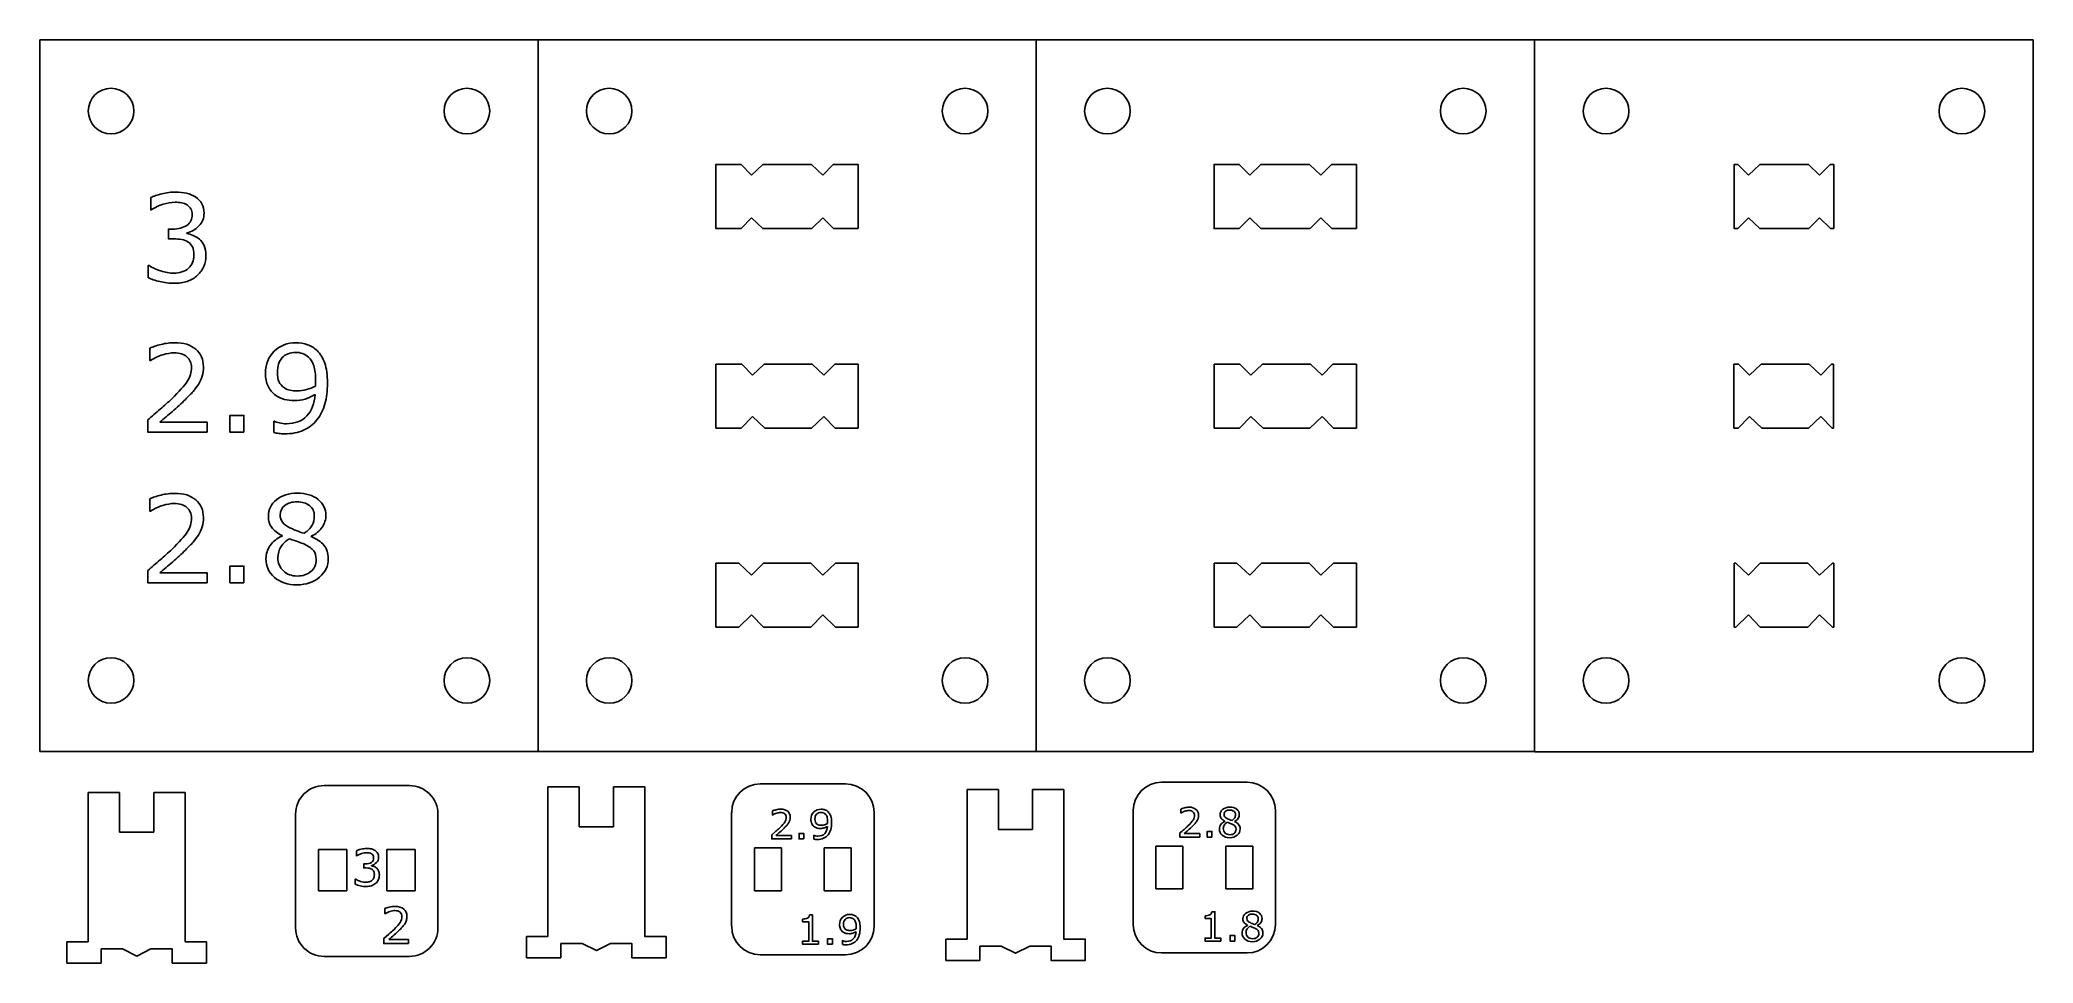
# Model space of a CAD drawing. Header units: millimetres. Extents: x 31 to 171, y 179 to 244.
import ezdxf

# ---------------------------------------------------------------- set-up
doc = ezdxf.new("R2010")
doc.units = ezdxf.units.MM
doc.layers.add('Шар_1', color=7, linetype='CONTINUOUS')

msp = doc.modelspace()

# ---------------------------------------------------------------- linework, layer by layer
at = {"layer": 'Шар_1', "color": 7}
msp.add_lwpolyline([(30.823958, 193.9479), (65.82394, 193.9479), (65.82394, 243.948855), (30.823958, 243.948855)], close=True, dxfattribs=at)
for points in [[(65.814794, 193.94555), (100.81478, 193.94555), (100.81478, 243.946508), (65.814794, 243.946508)], [(100.81083, 193.94549), (135.81082, 193.94549), (135.81082, 243.946446), (100.81083, 243.946446)], [(135.84179, 193.94421), (170.84177, 193.94421), (170.84177, 243.945185), (135.84179, 243.945185)], [(34.226503, 191.08813), (36.426502, 191.08813)], [(34.226503, 180.589476), (34.226503, 191.08813)], [(36.426502, 191.08813), (36.426502, 188.288842)], [(36.626501, 180.089415), (37.6265, 179.589353), (38.626499, 180.089415), (40.126497, 180.089415), (40.126497, 179.089291), (42.526498, 179.089291), (42.526498, 180.589476), (41.026497, 180.589476), (41.026497, 191.08813)], [(38.826498, 191.08813), (41.026497, 191.08813)], [(38.826498, 191.08813), (38.826498, 188.288842)], [(56.788301, 191.56119), (50.78808, 191.56119)], [(66.515603, 191.46613), (68.715602, 191.46613)], [(66.515603, 180.967476), (66.515603, 191.46613)], [(68.715602, 191.46613), (68.715602, 188.666842)], [(68.915601, 180.467415), (69.9156, 179.967353), (70.915599, 180.467415), (72.415597, 180.467415), (72.415597, 179.467291), (74.815598, 179.467291), (74.815598, 180.967476), (73.315597, 180.967476), (73.315597, 191.46613)], [(71.115598, 191.46613), (73.315597, 191.46613)], [(71.115598, 191.46613), (71.115598, 188.666842)], [(87.419642, 191.68025), (81.419686, 191.68025)], [(95.952903, 191.28313), (98.152902, 191.28313)], [(95.952903, 180.784476), (95.952903, 191.28313)], [(98.152902, 191.28313), (98.152902, 188.483842)], [(98.352901, 180.284415), (99.3529, 179.784353), (100.352899, 180.284415), (101.852897, 180.284415), (101.852897, 179.284291), (104.252898, 179.284291), (104.252898, 180.784476), (102.752897, 180.784476), (102.752897, 191.28313)], [(100.552898, 191.28313), (102.752897, 191.28313)], [(100.552898, 191.28313), (100.552898, 188.483842)], [(115.62184, 191.8046), (109.62188, 191.8046)], [(48.788094, 189.56094), (48.788094, 181.56258)], [(58.788286, 181.56258), (58.788286, 189.56094)], [(79.4197, 189.68), (79.4197, 181.679)], [(89.419627, 181.679), (89.419627, 189.68)], [(107.6219, 189.80435), (107.6219, 181.80335)], [(117.62182, 181.80335), (117.62182, 189.80435)], [(36.426502, 188.288842), (38.826498, 188.288842)], [(68.715602, 188.666842), (71.115598, 188.666842)], [(98.152902, 188.483842), (100.552898, 188.483842)], [(65.015602, 180.967476), (66.515603, 180.967476)], [(65.015602, 179.467291), (65.015602, 180.967476)], [(94.452902, 180.784476), (95.952903, 180.784476)], [(94.452902, 179.284291), (94.452902, 180.784476)], [(32.726502, 180.589476), (34.226503, 180.589476)], [(32.726502, 179.089291), (32.726502, 180.589476)], [(35.126503, 180.089415), (35.126503, 179.089291)], [(36.626501, 180.089415), (35.126503, 180.089415)], [(50.78808, 179.56233), (56.788301, 179.56233)], [(67.415603, 179.467291), (65.015602, 179.467291)], [(67.415603, 180.467415), (67.415603, 179.467291)], [(68.915601, 180.467415), (67.415603, 180.467415)], [(81.419686, 179.67875), (87.419642, 179.67875)], [(96.852903, 179.284291), (94.452902, 179.284291)], [(96.852903, 180.284415), (96.852903, 179.284291)], [(98.352901, 180.284415), (96.852903, 180.284415)], [(109.62188, 179.8031), (115.62184, 179.8031)], [(35.126503, 179.089291), (32.726502, 179.089291)]]:
    msp.add_lwpolyline(points, dxfattribs=at)
at = {"layer": 'Шар_1', "color": 1}
for points in [[(37.423949, 238.948468)], [(62.423949, 238.948468)], [(72.414784, 238.946121)], [(97.414784, 238.946121)], [(107.41082, 238.946059)], [(132.41082, 238.946059)], [(142.44178, 238.944798)], [(167.44178, 238.944798)], [(37.423949, 198.94847)], [(62.423949, 198.94847)], [(72.414784, 198.946123)], [(97.414784, 198.946123)], [(107.41082, 198.946061)], [(132.41082, 198.946061)], [(142.44178, 198.944798)], [(167.44178, 198.944798)]]:
    msp.add_lwpolyline(points, close=True, dxfattribs=at)
for points in [[(80.814784, 234.445321), (80.077764, 235.196738), (78.314794, 235.196738), (78.314794, 230.696175), (80.077764, 230.696175)], [(80.814784, 234.445321), (81.605114, 235.196738)], [(81.605114, 235.196738), (85.024454, 235.196738)], [(85.814784, 234.445321), (85.024454, 235.196738)], [(85.814784, 234.445321), (86.551804, 235.196738)], [(86.552414, 235.196738), (88.314774, 235.196738)], [(88.314774, 235.196738), (88.314774, 230.696175)], [(115.81082, 234.445259), (115.0738, 235.196676), (113.31083, 235.196676), (113.31083, 230.696113), (115.0738, 230.696113)], [(115.81082, 234.445259), (116.60115, 235.196676)], [(116.60115, 235.196676), (120.02049, 235.196676)], [(120.81082, 234.445259), (120.02049, 235.196676)], [(120.81082, 234.445259), (121.54784, 235.196676)], [(121.54845, 235.196676), (123.31081, 235.196676)], [(123.31081, 235.196676), (123.31081, 230.696113)], [(150.84177, 234.443998), (150.10475, 235.195415), (149.84178, 235.195415), (149.84178, 230.694852), (150.10475, 230.694852)], [(150.84177, 234.443998), (151.6321, 235.195415)], [(151.6321, 235.195415), (155.05144, 235.195415)], [(155.84177, 234.443998), (155.05144, 235.195415)], [(155.84177, 234.443998), (156.57879, 235.195415)], [(156.5794, 235.195415), (156.84176, 235.195415)], [(156.84176, 235.195415), (156.84176, 230.694852)], [(80.814784, 231.444946), (80.077764, 230.696175)], [(80.814784, 231.444946), (81.605114, 230.696175), (85.051574, 230.696175)], [(85.814784, 231.444946), (85.051574, 230.696175)], [(85.814784, 231.444946), (86.577994, 230.696175)], [(115.81082, 231.444884), (115.0738, 230.696113)], [(115.81082, 231.444884), (116.60115, 230.696113), (120.04761, 230.696113)], [(120.81082, 231.444884), (120.04761, 230.696113)], [(120.81082, 231.444884), (121.57403, 230.696113)], [(150.84177, 231.443623), (150.10475, 230.694852)], [(150.84177, 231.443623), (151.6321, 230.694852), (155.07856, 230.694852)], [(155.84177, 231.443623), (155.07856, 230.694852)], [(155.84177, 231.443623), (156.60498, 230.694852)], [(88.314774, 230.696175), (86.577994, 230.696175)], [(123.31081, 230.696113), (121.57403, 230.696113)], [(156.84176, 230.694852), (156.60498, 230.694852)], [(78.314794, 221.176467), (80.129124, 221.176467)], [(78.314794, 216.675904), (78.314794, 221.176467)], [(80.893274, 220.398592), (80.129124, 221.176467)], [(80.893274, 220.398592), (81.712694, 221.176467)], [(81.712694, 221.176467), (85.073864, 221.176467)], [(85.893274, 220.398592), (85.073864, 221.176467)], [(85.893274, 220.398592), (86.657424, 221.176467)], [(86.657424, 221.176467), (88.314774, 221.176467)], [(88.314774, 221.176467), (88.314774, 216.675904)], [(113.31083, 221.176405), (115.12516, 221.176405)], [(113.31083, 216.675842), (113.31083, 221.176405)], [(115.88931, 220.39853), (115.12516, 221.176405)], [(115.88931, 220.39853), (116.70873, 221.176405)], [(116.70873, 221.176405), (120.0699, 221.176405)], [(120.88931, 220.39853), (120.0699, 221.176405)], [(120.88931, 220.39853), (121.65346, 221.176405)], [(121.65346, 221.176405), (123.31081, 221.176405)], [(123.31081, 221.176405), (123.31081, 216.675842)], [(149.80715, 221.175148), (150.15611, 221.175148)], [(149.80715, 216.674578), (149.80715, 221.175148)], [(150.92026, 220.397268), (150.15611, 221.175148)], [(150.92026, 220.397268), (151.73968, 221.175148)], [(151.73968, 221.175148), (155.10085, 221.175148)], [(155.92026, 220.397268), (155.10085, 221.175148)], [(155.92026, 220.397268), (156.68441, 221.175148)], [(156.68441, 221.175148), (156.80715, 221.175148)], [(156.80715, 221.175148), (156.80715, 216.674578)], [(80.893274, 217.498759), (80.085094, 216.675904)], [(80.893274, 217.498759), (81.759914, 216.675904)], [(85.893274, 217.498759), (85.026644, 216.675904)], [(85.893274, 217.498759), (86.701454, 216.675904)], [(115.88931, 217.498697), (115.08113, 216.675842)], [(115.88931, 217.498697), (116.75595, 216.675842)], [(120.88931, 217.498697), (120.02268, 216.675842)], [(120.88931, 217.498697), (121.69749, 216.675842)], [(150.92026, 217.497438), (150.11208, 216.674578)], [(150.92027, 217.497438), (151.78691, 216.674578)], [(155.92027, 217.497438), (155.05364, 216.674578)], [(155.92027, 217.497438), (156.72845, 216.674578)], [(80.085094, 216.675904), (78.314794, 216.675904)], [(85.026644, 216.675904), (81.759914, 216.675904)], [(88.314774, 216.675904), (86.701454, 216.675904)], [(115.08113, 216.675842), (113.31083, 216.675842)], [(120.02268, 216.675842), (116.75595, 216.675842)], [(123.31081, 216.675842), (121.69749, 216.675842)], [(150.11208, 216.674578), (149.80715, 216.674578)], [(155.05364, 216.674578), (151.78691, 216.674578)], [(156.80715, 216.674578), (156.72845, 216.674578)], [(78.314794, 207.195884), (79.919064, 207.195884)], [(78.314794, 202.695321), (78.314794, 207.195884)], [(80.814784, 206.346571), (79.919064, 207.195884)], [(80.814784, 206.346571), (81.650074, 207.195884)], [(81.650074, 207.195884), (84.979494, 207.195884)], [(85.814784, 206.346571), (84.979494, 207.195884)], [(85.814784, 206.346571), (86.710504, 207.195884)], [(86.710504, 207.195884), (88.314774, 207.195884)], [(88.314774, 207.195884), (88.314774, 202.695321)], [(113.31083, 207.195822), (114.9151, 207.195822)], [(113.31083, 202.695259), (113.31083, 207.195822)], [(115.81082, 206.346509), (114.9151, 207.195822)], [(115.81082, 206.346509), (116.64611, 207.195822)], [(116.64611, 207.195822), (119.97553, 207.195822)], [(120.81082, 206.346509), (119.97553, 207.195822)], [(120.81082, 206.346509), (121.70654, 207.195822)], [(121.70654, 207.195822), (123.31081, 207.195822)], [(123.31081, 207.195822), (123.31081, 202.695259)], [(149.84179, 207.194558), (149.94606, 207.194558)], [(149.84179, 202.693998), (149.84179, 207.194558)], [(150.84178, 206.345248), (149.94606, 207.194558)], [(150.84178, 206.345248), (151.67707, 207.194558)], [(151.67707, 207.194558), (155.00649, 207.194558)], [(155.84178, 206.345248), (155.00649, 207.194558)], [(155.84178, 206.345248), (156.7375, 207.194558)], [(156.7375, 207.194558), (156.84177, 207.194558)], [(156.84177, 207.194558), (156.84177, 202.693998)], [(80.814784, 203.54728), (79.919064, 202.695321)], [(80.814784, 203.54728), (81.650074, 202.695321)], [(85.814784, 203.54728), (84.979494, 202.695321)], [(85.814784, 203.54728), (86.710504, 202.695321)], [(115.81082, 203.547218), (114.9151, 202.695259)], [(115.81082, 203.547218), (116.64611, 202.695259)], [(120.81082, 203.547218), (119.97553, 202.695259)], [(120.81082, 203.547218), (121.70654, 202.695259)], [(150.84178, 203.545958), (149.94606, 202.693998)], [(150.84178, 203.545958), (151.67707, 202.693998)], [(155.84178, 203.545958), (155.00649, 202.693998)], [(155.84178, 203.545958), (156.7375, 202.693998)], [(79.919064, 202.695321), (78.314794, 202.695321)], [(84.979494, 202.695321), (81.650074, 202.695321)], [(88.314774, 202.695321), (86.710504, 202.695321)], [(114.9151, 202.695259), (113.31083, 202.695259)], [(119.97553, 202.695259), (116.64611, 202.695259)], [(123.31081, 202.695259), (121.70654, 202.695259)], [(149.94606, 202.693998), (149.84179, 202.693998)], [(155.00649, 202.693998), (151.67707, 202.693998)], [(156.84177, 202.693998), (156.7375, 202.693998)], [(52.38828, 187.06063), (50.388294, 187.06063)], [(50.388294, 187.06063), (50.388294, 184.16079)], [(52.38828, 184.16079), (52.38828, 187.06063)], [(55.188101, 187.06063), (55.188101, 184.16079)], [(57.188086, 187.06063), (55.188101, 187.06063)], [(57.188086, 184.16079), (57.188086, 187.06063)], [(82.919873, 187.17969), (81.019636, 187.17969)], [(81.019636, 187.17969), (81.019636, 184.17931)], [(82.919873, 184.17931), (82.919873, 187.17969)], [(85.919719, 187.17969), (85.919719, 184.17931)], [(87.819692, 187.17969), (85.919719, 187.17969)], [(87.819692, 184.17931), (87.819692, 187.17969)], [(111.12181, 187.30404), (109.22183, 187.30404)], [(109.22183, 187.30404), (109.22183, 184.30367)], [(111.12181, 184.30367), (111.12181, 187.30404)], [(114.12192, 187.30404), (114.12192, 184.30367)], [(116.02189, 187.30404), (114.12192, 187.30404)], [(116.02189, 184.30367), (116.02189, 187.30404)], [(50.388294, 184.16079), (52.38828, 184.16079)], [(55.188101, 184.16079), (57.188086, 184.16079)], [(81.019636, 184.17931), (82.919873, 184.17931)], [(85.919719, 184.17931), (87.819692, 184.17931)], [(109.22183, 184.30367), (111.12181, 184.30367)], [(114.12192, 184.30367), (116.02189, 184.30367)]]:
    msp.add_lwpolyline(points, dxfattribs=at)
at = {"layer": 'Шар_1', "color": 3}
for points in [[(38.650814, 232.005626), (38.609474, 232.005626), (38.609474, 232.869656)], [(40.225914, 229.971643), (39.853844, 229.971643), (39.853844, 230.657906), (40.143232, 230.657906)], [(41.143685, 230.397458), (41.143685, 230.339578)], [(38.431708, 227.234864), (38.431708, 228.098895), (38.493718, 228.098895)], [(38.601208, 221.422299), (38.559868, 221.422299), (38.559868, 222.290463)], [(42.57409, 216.391082), (38.406903, 216.391082), (38.406903, 217.255111)], [(39.262668, 217.098015), (42.574092, 217.098015), (42.57409, 216.391082)], [(47.270445, 216.366262), (47.270445, 217.155876), (47.311785, 217.155876)], [(38.601208, 210.838965), (38.559868, 210.838965), (38.559868, 211.707129)], [(47.845085, 209.094369), (47.845085, 209.119159)], [(49.891473, 209.086087), (49.891473, 209.061297)], [(42.57409, 205.807749), (38.406903, 205.807749), (38.406903, 206.671778)], [(39.262668, 206.514682), (42.574092, 206.514682), (42.57409, 205.807749)], [(82.297748, 189.48991), (82.283968, 189.48991), (82.283968, 189.7793)], [(110.97481, 189.6268), (110.96101, 189.6268), (110.96101, 189.91619)], [(114.05613, 189.04532), (114.05613, 189.05332)], [(114.73834, 189.0423), (114.73834, 189.0343)], [(83.622047, 187.81279), (82.232981, 187.81279), (82.232981, 188.1008), (82.522369, 188.34884)], [(82.518228, 188.04852), (83.62204, 188.04852), (83.622047, 187.81279)], [(85.187505, 187.80426), (85.187505, 188.06743), (85.201285, 188.06743)], [(86.440149, 188.96172), (86.440143, 188.96207)], [(112.29915, 187.94978), (110.91008, 187.94978), (110.91008, 188.23779)], [(111.19531, 188.18541), (112.29912, 188.18541), (112.29915, 187.94978)], [(53.073649, 186.62143), (53.056419, 186.62143), (53.056419, 186.98144)], [(52.98236, 184.63356), (52.98236, 184.99357), (53.0082, 184.99357)], [(53.729943, 185.77402), (53.57491, 185.77402), (53.57491, 186.05995), (53.695489, 186.05995)], [(54.112334, 185.95134), (54.112334, 185.92724)], [(55.062204, 182.55721), (55.044974, 182.55721), (55.044974, 182.91894)], [(85.514137, 180.41519), (84.403435, 180.41519), (84.403435, 180.62465), (84.830628, 180.62465), (84.830628, 181.99993), (84.403435, 181.99993), (84.403435, 182.18735)], [(84.881618, 182.47396), (85.095215, 182.47396), (85.095215, 180.62463), (85.514139, 180.62463), (85.514137, 180.41519)], [(113.78027, 180.6435), (112.66957, 180.6435), (112.66957, 180.85297), (113.09676, 180.85297), (113.09676, 182.22825), (112.66957, 182.22825), (112.66957, 182.41567)], [(113.14771, 182.70228), (113.3613, 182.70228), (113.3613, 180.85295), (113.78023, 180.85295), (113.78027, 180.6435)], [(56.717568, 180.46085), (54.981244, 180.46085), (54.981244, 180.82086), (55.342978, 181.13092)], [(55.337803, 180.75537), (56.71756, 180.75537), (56.717568, 180.46085)], [(87.196729, 180.40666), (87.196729, 180.66987), (87.210509, 180.66987)], [(88.449373, 181.56415), (88.449367, 181.56447)], [(115.65439, 181.73905), (115.65439, 181.74705)], [(116.33658, 181.73602), (116.33658, 181.72802)]]:
    msp.add_lwpolyline(points, dxfattribs=at)
for points in [[(42.032521, 229.938569)], [(50.193326, 220.016701)], [(51.028352, 219.838908)], [(45.157911, 216.391082), (44.169859, 216.391082), (44.169859, 217.569304), (45.157911, 217.569304)], [(50.102312, 210.528908)], [(50.230471, 207.444859)], [(51.082098, 207.523405)], [(45.157911, 205.807749), (44.169859, 205.807749), (44.169859, 206.985971), (45.157911, 206.985971)], [(114.80858, 189.52341)], [(84.483323, 187.81279), (84.153971, 187.81279), (84.153971, 188.20553), (84.483323, 188.20553)], [(86.161866, 189.02134)], [(113.16043, 187.94978), (112.83108, 187.94978), (112.83108, 188.34252), (113.16043, 188.34252)], [(114.85127, 188.49545)], [(115.13521, 188.52167)], [(54.482681, 185.76012)], [(116.40683, 182.21723)], [(86.492547, 180.41519), (86.163195, 180.41519), (86.163195, 180.80793), (86.492547, 180.80793)], [(88.171091, 181.62374)], [(114.75868, 180.6435), (114.42933, 180.6435), (114.42933, 181.03625), (114.75868, 181.03625)], [(116.44953, 181.18917)], [(116.73345, 181.21539)]]:
    msp.add_lwpolyline(points, close=True, dxfattribs=at)
at = {"layer": 'Шар_1', "color": 1}
for points in [[(35.823949, 240.547902), (34.940514, 240.547902), (34.224261, 239.831903), (34.223949, 238.948468)], [(37.423949, 238.948468), (37.423637, 239.831903), (36.707384, 240.547902), (35.823949, 240.547902)], [(60.823949, 240.547902), (59.940514, 240.547902), (59.224261, 239.831903), (59.223949, 238.948468)], [(62.423949, 238.948468), (62.423637, 239.831903), (61.707384, 240.547902), (60.823949, 240.547902)], [(70.814784, 240.545555), (69.931349, 240.545555), (69.215096, 239.829556), (69.214784, 238.946121)], [(72.414784, 238.946121), (72.414472, 239.829556), (71.698219, 240.545555), (70.814784, 240.545555)], [(95.814784, 240.545555), (94.931349, 240.545555), (94.215096, 239.829556), (94.214784, 238.946121)], [(97.414784, 238.946121), (97.414472, 239.829556), (96.698219, 240.545555), (95.814784, 240.545555)], [(105.81082, 240.545493), (104.927385, 240.545493), (104.211132, 239.829494), (104.21082, 238.946059)], [(107.41082, 238.946059), (107.410508, 239.829494), (106.694255, 240.545493), (105.81082, 240.545493)], [(130.81082, 240.545493), (129.927385, 240.545493), (129.211132, 239.829494), (129.21082, 238.946059)], [(132.41082, 238.946059), (132.410508, 239.829494), (131.694255, 240.545493), (130.81082, 240.545493)], [(140.84178, 240.544232), (139.958345, 240.544232), (139.242092, 239.828233), (139.24178, 238.944798)], [(142.44178, 238.944798), (142.441468, 239.828233), (141.725215, 240.544232), (140.84178, 240.544232)], [(165.84178, 240.544232), (164.958345, 240.544232), (164.242092, 239.828233), (164.24178, 238.944798)], [(167.44178, 238.944798), (167.441468, 239.828233), (166.725215, 240.544232), (165.84178, 240.544232)], [(34.223949, 238.948468), (34.224261, 238.065033), (34.940514, 237.349034), (35.823949, 237.349034)], [(35.823949, 237.349034), (36.707384, 237.349034), (37.423637, 238.065033), (37.423949, 238.948468)], [(59.223949, 238.948468), (59.224261, 238.065033), (59.940514, 237.349034), (60.823949, 237.349034)], [(60.823949, 237.349034), (61.707384, 237.349034), (62.423637, 238.065033), (62.423949, 238.948468)], [(69.214784, 238.946121), (69.215096, 238.062686), (69.931349, 237.346687), (70.814784, 237.346687)], [(70.814784, 237.346687), (71.698219, 237.346687), (72.414472, 238.062686), (72.414784, 238.946121)], [(94.214784, 238.946121), (94.215096, 238.062686), (94.931349, 237.346687), (95.814784, 237.346687)], [(95.814784, 237.346687), (96.698219, 237.346687), (97.414472, 238.062686), (97.414784, 238.946121)], [(104.21082, 238.946059), (104.211132, 238.062624), (104.927385, 237.346625), (105.81082, 237.346625)], [(105.81082, 237.346625), (106.694255, 237.346625), (107.410508, 238.062624), (107.41082, 238.946059)], [(129.21082, 238.946059), (129.211132, 238.062624), (129.927385, 237.346625), (130.81082, 237.346625)], [(130.81082, 237.346625), (131.694255, 237.346625), (132.410508, 238.062624), (132.41082, 238.946059)], [(139.24178, 238.944798), (139.242092, 238.061363), (139.958345, 237.345364), (140.84178, 237.345364)], [(140.84178, 237.345364), (141.725215, 237.345364), (142.441468, 238.061363), (142.44178, 238.944798)], [(164.24178, 238.944798), (164.242092, 238.061363), (164.958345, 237.345364), (165.84178, 237.345364)], [(165.84178, 237.345364), (166.725215, 237.345364), (167.441468, 238.061363), (167.44178, 238.944798)], [(35.823949, 200.547904), (34.940514, 200.547904), (34.224261, 199.831905), (34.223949, 198.94847)], [(37.423949, 198.94847), (37.423637, 199.831905), (36.707384, 200.547904), (35.823949, 200.547904)], [(60.823949, 200.547904), (59.940514, 200.547904), (59.224261, 199.831905), (59.223949, 198.94847)], [(62.423949, 198.94847), (62.423637, 199.831905), (61.707384, 200.547904), (60.823949, 200.547904)], [(70.814784, 200.545557), (69.931349, 200.545557), (69.215096, 199.829558), (69.214784, 198.946123)], [(72.414784, 198.946123), (72.414472, 199.829558), (71.698219, 200.545557), (70.814784, 200.545557)], [(95.814784, 200.545557), (94.931349, 200.545557), (94.215096, 199.829558), (94.214784, 198.946123)], [(97.414784, 198.946123), (97.414472, 199.829558), (96.698219, 200.545557), (95.814784, 200.545557)], [(105.81082, 200.545495), (104.927385, 200.545495), (104.211132, 199.829496), (104.21082, 198.946061)], [(107.41082, 198.946061), (107.410508, 199.829496), (106.694255, 200.545495), (105.81082, 200.545495)], [(130.81082, 200.545495), (129.927385, 200.545495), (129.211132, 199.829496), (129.21082, 198.946061)], [(132.41082, 198.946061), (132.410508, 199.829496), (131.694255, 200.545495), (130.81082, 200.545495)], [(140.84178, 200.544232), (139.958345, 200.544232), (139.242092, 199.828233), (139.24178, 198.944798)], [(142.44178, 198.944798), (142.441468, 199.828233), (141.725215, 200.544232), (140.84178, 200.544232)], [(165.84178, 200.544232), (164.958345, 200.544232), (164.242092, 199.828233), (164.24178, 198.944798)], [(167.44178, 198.944798), (167.441468, 199.828233), (166.725215, 200.544232), (165.84178, 200.544232)], [(34.223949, 198.94847), (34.224261, 198.065035), (34.940514, 197.349036), (35.823949, 197.349036)], [(35.823949, 197.349036), (36.707384, 197.349036), (37.423637, 198.065035), (37.423949, 198.94847)], [(59.223949, 198.94847), (59.224261, 198.065035), (59.940514, 197.349036), (60.823949, 197.349036)], [(60.823949, 197.349036), (61.707384, 197.349036), (62.423637, 198.065035), (62.423949, 198.94847)], [(69.214784, 198.946123), (69.215096, 198.062688), (69.931349, 197.346689), (70.814784, 197.346689)], [(70.814784, 197.346689), (71.698219, 197.346689), (72.414472, 198.062688), (72.414784, 198.946123)], [(94.214784, 198.946123), (94.215096, 198.062688), (94.931349, 197.346689), (95.814784, 197.346689)], [(95.814784, 197.346689), (96.698219, 197.346689), (97.414472, 198.062688), (97.414784, 198.946123)], [(104.21082, 198.946061), (104.211132, 198.062626), (104.927385, 197.346627), (105.81082, 197.346627)], [(105.81082, 197.346627), (106.694255, 197.346627), (107.410508, 198.062626), (107.41082, 198.946061)], [(129.21082, 198.946061), (129.211132, 198.062626), (129.927385, 197.346627), (130.81082, 197.346627)], [(130.81082, 197.346627), (131.694255, 197.346627), (132.410508, 198.062626), (132.41082, 198.946061)], [(139.24178, 198.944798), (139.242092, 198.061363), (139.958345, 197.345364), (140.84178, 197.345364)], [(140.84178, 197.345364), (141.725215, 197.345364), (142.441468, 198.061363), (142.44178, 198.944798)], [(164.24178, 198.944798), (164.242092, 198.061363), (164.958345, 197.345364), (165.84178, 197.345364)], [(165.84178, 197.345364), (166.725215, 197.345364), (167.441468, 198.061363), (167.44178, 198.944798)]]:
    msp.add_open_spline(points, degree=3, dxfattribs=at)
at = {"layer": 'Шар_1', "color": 3}
for points in [[(38.609474, 232.869656), (38.805155, 232.966119), (39.065603, 233.054313), (39.39082, 233.134239)], [(39.39082, 233.134239), (39.718794, 233.216922), (40.035743, 233.258263), (40.341667, 233.258263)], [(40.320996, 232.543061), (40.059168, 232.543061), (39.780804, 232.496208), (39.485905, 232.402501)], [(40.779882, 232.501721), (40.644835, 232.529281), (40.491873, 232.543061), (40.320996, 232.543061)], [(40.341667, 233.258263), (40.64208, 233.258263), (40.906663, 233.230703), (41.135417, 233.175583)], [(41.16022, 232.352893), (41.04171, 232.424551), (40.914931, 232.47416), (40.779882, 232.501721)], [(41.135417, 233.175583), (41.364172, 233.120463), (41.570877, 233.032269), (41.755534, 232.911)], [(41.755534, 232.911), (41.953971, 232.778709), (42.104178, 232.618856), (42.206154, 232.431443)], [(42.206154, 232.431443), (42.308127, 232.24403), (42.359114, 232.024922), (42.359114, 231.774119)], [(39.485905, 232.402501), (39.191004, 232.308794), (38.912641, 232.176503), (38.650814, 232.005626)], [(41.143688, 230.918355), (41.394492, 231.094744), (41.519894, 231.351059), (41.519894, 231.6873)], [(41.424804, 232.075907), (41.361417, 232.188906), (41.273223, 232.281235), (41.16022, 232.352893)], [(41.519894, 231.6873), (41.519894, 231.836128), (41.488197, 231.965664), (41.424804, 232.075907)], [(42.359114, 231.774119), (42.359114, 231.432365), (42.237847, 231.133331), (41.995312, 230.877016)], [(40.143232, 230.657906), (40.562155, 230.657906), (40.895641, 230.744722), (41.143688, 230.918355)], [(40.796422, 229.922033), (40.620033, 229.955106), (40.429864, 229.971643), (40.225914, 229.971643)], [(41.247042, 229.7484), (41.123017, 229.833839), (40.972811, 229.891716), (40.796422, 229.922033)], [(41.995312, 230.877016), (41.755535, 230.623457), (41.471659, 230.463604), (41.143685, 230.397458)], [(41.143685, 230.339578), (41.275976, 230.317531), (41.42756, 230.270678), (41.598437, 230.199018)], [(41.53643, 229.40527), (41.467527, 229.551341), (41.371065, 229.665718), (41.247042, 229.7484)], [(41.598437, 230.199018), (41.769314, 230.130116), (41.914008, 230.0433), (42.032521, 229.938569)], [(42.032523, 229.938575), (42.164814, 229.820064), (42.273679, 229.671235), (42.359116, 229.49209)], [(41.267707, 227.904585), (41.394486, 228.025852), (41.488193, 228.159523), (41.548827, 228.305596)], [(41.643917, 228.859567), (41.643917, 229.080053), (41.608088, 229.261954), (41.53643, 229.40527)], [(41.548827, 228.305596), (41.61222, 228.451667), (41.643917, 228.636324), (41.643917, 228.859567)], [(42.487275, 228.797559), (42.487275, 228.516439), (42.436287, 228.258746), (42.334312, 228.024481)], [(42.359116, 229.49209), (42.444555, 229.312946), (42.487275, 229.081436), (42.487275, 228.797559)], [(39.24613, 226.97028), (38.915401, 227.050207), (38.643927, 227.138402), (38.431708, 227.234864)], [(38.493718, 228.098895), (38.727983, 227.944554), (39.003591, 227.816396), (39.320541, 227.714421)], [(40.254853, 226.846257), (39.9131, 226.846257), (39.576859, 226.887598), (39.24613, 226.97028)], [(39.320541, 227.714421), (39.637488, 227.612447), (39.943413, 227.56146), (40.238314, 227.56146)], [(40.238314, 227.56146), (40.411946, 227.56146), (40.596603, 227.590397), (40.792285, 227.64827)], [(41.172627, 226.982684), (40.894262, 226.891733), (40.588338, 226.846257), (40.254853, 226.846257)], [(40.792285, 227.64827), (40.987966, 227.70615), (41.14644, 227.791588), (41.267707, 227.904585)], [(41.904364, 227.412632), (41.697659, 227.219707), (41.453747, 227.076391), (41.172627, 226.982684)], [(42.334312, 228.024481), (42.232338, 227.790214), (42.089022, 227.586264), (41.904364, 227.412632)], [(39.341214, 222.555046), (39.669188, 222.634973), (39.986137, 222.674937), (40.29206, 222.674937)], [(40.29206, 222.674937), (40.923203, 222.674937), (41.417919, 222.521974), (41.776209, 222.216049)], [(47.291113, 222.079598), (47.704524, 222.473716), (48.208886, 222.670775), (48.804199, 222.670775)], [(48.804199, 222.670775), (49.101855, 222.670775), (49.377463, 222.623922), (49.631022, 222.530215)], [(38.559868, 222.290463), (38.755548, 222.386926), (39.015997, 222.475121), (39.341214, 222.555046)], [(39.456968, 221.827442), (39.164824, 221.739247), (38.879571, 221.6042), (38.601208, 221.422299)], [(40.27139, 221.959733), (40.020586, 221.959733), (39.749112, 221.915636), (39.456968, 221.827442)], [(41.151955, 221.686882), (40.942493, 221.868783), (40.648971, 221.959733), (40.27139, 221.959733)], [(41.470283, 220.938608), (41.470283, 221.258313), (41.364174, 221.507738), (41.151955, 221.686882)], [(41.776209, 222.216049), (42.134499, 221.91288), (42.313644, 221.500847), (42.313644, 220.97995)], [(46.670996, 220.54584), (46.670996, 221.174225), (46.877702, 221.685478), (47.291113, 222.079598)], [(47.853353, 221.624868), (47.6246, 221.376821), (47.510223, 221.028177), (47.510223, 220.578936)], [(48.795931, 221.996939), (48.399056, 221.996939), (48.084864, 221.872915), (47.853353, 221.624868)], [(49.279624, 221.914259), (49.130796, 221.969379), (48.969565, 221.996939), (48.795931, 221.996939)], [(49.697168, 221.649676), (49.567633, 221.773699), (49.428452, 221.861893), (49.279624, 221.914259)], [(49.631022, 222.530215), (49.884581, 222.439266), (50.106445, 222.301462), (50.296615, 222.116804)], [(50.06097, 221.046095), (49.972776, 221.305166), (49.851509, 221.50636), (49.697168, 221.649676)], [(50.296615, 222.116804), (50.530881, 221.88805), (50.711404, 221.59315), (50.838183, 221.232103)], [(50.838183, 221.232103), (50.964962, 220.873813), (51.028352, 220.409415), (51.028352, 219.838908)], [(40.089489, 218.73926), (40.618656, 219.25189), (40.981079, 219.658411), (41.17676, 219.958822)], [(41.17676, 219.958822), (41.372442, 220.261991), (41.470283, 220.588586), (41.470283, 220.938608)], [(42.222694, 220.322624), (42.164814, 220.121431), (42.077997, 219.929884), (41.962243, 219.747983)], [(42.313644, 220.97995), (42.313644, 220.745683), (42.283327, 220.526574), (42.222694, 220.322624)], [(46.852897, 219.615666), (46.73163, 219.874737), (46.670996, 220.184795), (46.670996, 220.54584)], [(47.510223, 220.578936), (47.510223, 220.31711), (47.54743, 220.103515), (47.621843, 219.93815)], [(47.621843, 219.93815), (47.696258, 219.772785), (47.82166, 219.628091), (47.998049, 219.504066)], [(50.193262, 220.0167), (50.193262, 220.443893), (50.149165, 220.787024), (50.06097, 221.046095)], [(50.185026, 219.797594), (50.190559, 219.855474), (50.193326, 219.92851), (50.193326, 220.016701)], [(51.028353, 219.838934), (51.028353, 219.301498), (50.966342, 218.813672), (50.842319, 218.375457)], [(39.275067, 217.999252), (39.567211, 218.247299), (39.838685, 218.493968), (40.089489, 218.73926)], [(41.056874, 218.693783), (40.761973, 218.404396), (40.457426, 218.123276), (40.143233, 217.850424)], [(41.581905, 219.243621), (41.438589, 219.078257), (41.263579, 218.894978), (41.056874, 218.693783)], [(41.962243, 219.747983), (41.854757, 219.577106), (41.727978, 219.408986), (41.581905, 219.243621)], [(47.402735, 218.974876), (47.1602, 219.142998), (46.976921, 219.356595), (46.852897, 219.615666)], [(48.018717, 218.685488), (47.814767, 218.735095), (47.60944, 218.831557), (47.402735, 218.974876)], [(47.998049, 219.504066), (48.122072, 219.418629), (48.258497, 219.360751), (48.407325, 219.330434)], [(48.709115, 218.611078), (48.455556, 218.611078), (48.225424, 218.635881), (48.018717, 218.685488)], [(48.407325, 219.330434), (48.556153, 219.302874), (48.721517, 219.289094), (48.903418, 219.289094)], [(49.449121, 218.710298), (49.223122, 218.644151), (48.976454, 218.611078), (48.709115, 218.611078)], [(48.903418, 219.289094), (49.118392, 219.289094), (49.336122, 219.318034), (49.556609, 219.375914)], [(50.172592, 219.041027), (49.916276, 218.886687), (49.675119, 218.776444), (49.449121, 218.710298)], [(49.556609, 219.375914), (49.777095, 219.433794), (49.983801, 219.517854), (50.176726, 219.628094)], [(49.569011, 217.527941), (49.916277, 217.8945), (50.117471, 218.398862), (50.172592, 219.041027)], [(50.176726, 219.628094), (50.179459, 219.685974), (50.182226, 219.742474), (50.185026, 219.797594)], [(38.406903, 217.255111), (38.696292, 217.503158), (38.98568, 217.751205), (39.275067, 217.999252)], [(40.143233, 217.850424), (39.82904, 217.580328), (39.535519, 217.329525), (39.262668, 217.098015)], [(47.311785, 217.155876), (47.39171, 217.114536), (47.504709, 217.074573), (47.650782, 217.035988)], [(47.650782, 217.035988), (47.796853, 217.000155), (47.959462, 216.982238), (48.138608, 216.982238)], [(48.138608, 216.982238), (48.7477, 216.982238), (49.224501, 217.164139), (49.569011, 217.527941)], [(50.288348, 217.255111), (50.037544, 216.940918), (49.723351, 216.698384), (49.34577, 216.527507)], [(50.842319, 218.375457), (50.721052, 217.93724), (50.536395, 217.563792), (50.288348, 217.255111)], [(47.609442, 216.295982), (47.482663, 216.309755), (47.369664, 216.333182), (47.270445, 216.366262)], [(48.014585, 216.271192), (47.871269, 216.271192), (47.736221, 216.279455), (47.609442, 216.295982)], [(49.34577, 216.527507), (48.968187, 216.35663), (48.524458, 216.271192), (48.014585, 216.271192)], [(38.559868, 211.707129), (38.755548, 211.803593), (39.015997, 211.891788), (39.341214, 211.971713)], [(39.341214, 211.971713), (39.669188, 212.05164), (39.986137, 212.091603), (40.29206, 212.091603)], [(40.29206, 212.091603), (40.923203, 212.091603), (41.417919, 211.93864), (41.776209, 211.632715)], [(41.776209, 211.632715), (42.134499, 211.329547), (42.313644, 210.917514), (42.313644, 210.396616)], [(46.87357, 210.483417), (46.87357, 210.946438), (47.063739, 211.332288), (47.444077, 211.640969)], [(47.444077, 211.640969), (47.824416, 211.94965), (48.308107, 212.10399), (48.89515, 212.10399)], [(48.891017, 211.496291), (48.543752, 211.496291), (48.258497, 211.413609), (48.035254, 211.248244)], [(49.759181, 211.231708), (49.533183, 211.408097), (49.243795, 211.496291), (48.891017, 211.496291)], [(48.89515, 212.10399), (49.509756, 212.10399), (50.000338, 211.95654), (50.366895, 211.661641)], [(50.366895, 211.661641), (50.733454, 211.36674), (50.916734, 210.991914), (50.916734, 210.537162)], [(39.456968, 211.244109), (39.164824, 211.155914), (38.879571, 211.020866), (38.601208, 210.838965)], [(40.27139, 211.3764), (40.020586, 211.3764), (39.749112, 211.332303), (39.456968, 211.244109)], [(41.151955, 211.103549), (40.942493, 211.28545), (40.648971, 211.3764), (40.27139, 211.3764)], [(41.470283, 210.355275), (41.470283, 210.67498), (41.364174, 210.924405), (41.151955, 211.103549)], [(41.17676, 209.375489), (41.372442, 209.678657), (41.470283, 210.005252), (41.470283, 210.355275)], [(42.313644, 210.396616), (42.313644, 210.162349), (42.283327, 209.94324), (42.222694, 209.739291)], [(47.109213, 209.697935), (46.952118, 209.907397), (46.87357, 210.169224), (46.87357, 210.483417)], [(48.035254, 211.248244), (47.814768, 211.082879), (47.704525, 210.859637), (47.704525, 210.578517)], [(47.704525, 210.578517), (47.704525, 210.38008), (47.759647, 210.207825), (47.86989, 210.061752)], [(47.86989, 210.061752), (47.98289, 209.918436), (48.152389, 209.790279), (48.378387, 209.67728)], [(50.102312, 210.528908), (50.102312, 210.823807), (49.987935, 211.058074), (49.759181, 211.231708)], [(49.945215, 209.850913), (50.049946, 210.046594), (50.102312, 210.272592), (50.102312, 210.528908)], [(50.916734, 210.537162), (50.916734, 210.258797), (50.829917, 209.984567), (50.656283, 209.714472)], [(40.089489, 208.155926), (40.618656, 208.668557), (40.981079, 209.075078), (41.17676, 209.375489)], [(41.581905, 208.660288), (41.438589, 208.494923), (41.263579, 208.311644), (41.056874, 208.11045)], [(41.962243, 209.16465), (41.854757, 208.993773), (41.727978, 208.825653), (41.581905, 208.660288)], [(42.222694, 209.739291), (42.164814, 209.538098), (42.077997, 209.346551), (41.962243, 209.16465)], [(47.005861, 208.432911), (47.204298, 208.711276), (47.48404, 208.931762), (47.845085, 209.094369)], [(47.845085, 209.119159), (47.514356, 209.295548), (47.269065, 209.488474), (47.109213, 209.697935)], [(48.365984, 208.9042), (48.117937, 208.769153), (47.918121, 208.585874), (47.766538, 208.354364)], [(48.981968, 208.685093), (48.827628, 208.73746), (48.6223, 208.810495), (48.365984, 208.9042)], [(48.378387, 209.67728), (48.480361, 209.627673), (48.626433, 209.562905), (48.816603, 209.482976)], [(48.816603, 209.482976), (49.009528, 209.403051), (49.196942, 209.336905), (49.378843, 209.284538)], [(49.40778, 208.515593), (49.278245, 208.576226), (49.136308, 208.632726), (48.981968, 208.685093)], [(49.378843, 209.284538), (49.651694, 209.466439), (49.840484, 209.655231), (49.945215, 209.850913)], [(50.656283, 209.714472), (50.482651, 209.447133), (50.227714, 209.237672), (49.891473, 209.086087)], [(49.891473, 209.061297), (50.277324, 208.895932), (50.572224, 208.691983), (50.776174, 208.449448)], [(38.406903, 206.671778), (38.696292, 206.919825), (38.98568, 207.167871), (39.275067, 207.415918)], [(40.143233, 207.26709), (39.82904, 206.996995), (39.535519, 206.746192), (39.262668, 206.514682)], [(39.275067, 207.415918), (39.567211, 207.663965), (39.838685, 207.910635), (40.089489, 208.155926)], [(41.056874, 208.11045), (40.761973, 207.821063), (40.457426, 207.539943), (40.143233, 207.26709)], [(46.708205, 207.506869), (46.708205, 207.848622), (46.807424, 208.157303), (47.005861, 208.432911)], [(47.299382, 206.183952), (46.905264, 206.528463), (46.708205, 206.969435), (46.708205, 207.506869)], [(47.766538, 208.354364), (47.61771, 208.122853), (47.543296, 207.861026), (47.543296, 207.568882)], [(47.543296, 207.568882), (47.543296, 207.196811), (47.671453, 206.889508), (47.927767, 206.646973)], [(50.06097, 208.052572), (49.950727, 208.206913), (49.732997, 208.361253), (49.40778, 208.515593)], [(49.866668, 206.593231), (50.109203, 206.799936), (50.230471, 207.083812), (50.230471, 207.444859)], [(50.230471, 207.444859), (50.230471, 207.698418), (50.173971, 207.900989), (50.06097, 208.052572)], [(51.082098, 207.523405), (51.082098, 206.991484), (50.874014, 206.549134), (50.457845, 206.196356)], [(50.776174, 208.449448), (50.980123, 208.206913), (51.082098, 207.898232), (51.082098, 207.523405)], [(48.89515, 205.667189), (48.228179, 205.667189), (47.696257, 205.839443), (47.299382, 206.183952)], [(47.927767, 206.646973), (48.184083, 206.404438), (48.5093, 206.283171), (48.903418, 206.283171)], [(50.457845, 206.196356), (50.044434, 205.843578), (49.523535, 205.667189), (48.89515, 205.667189)], [(48.903418, 206.283171), (49.305805, 206.283171), (49.626889, 206.386524), (49.866668, 206.593231)], [(82.283968, 189.7793), (82.349195, 189.811433), (82.436011, 189.840833), (82.544418, 189.8675)], [(82.583002, 189.62496), (82.485621, 189.59556), (82.390536, 189.550543), (82.297748, 189.48991)], [(82.544418, 189.8675), (82.653743, 189.894167), (82.759393, 189.9075), (82.861368, 189.9075)], [(82.854477, 189.66906), (82.770876, 189.66906), (82.680384, 189.65436), (82.583002, 189.62496)], [(83.147999, 189.57806), (83.078178, 189.638727), (82.980338, 189.66906), (82.854477, 189.66906)], [(82.861368, 189.9075), (83.071749, 189.9075), (83.236654, 189.85651), (83.356085, 189.75453)], [(83.254109, 189.32863), (83.254109, 189.435197), (83.218739, 189.51834), (83.147999, 189.57806)], [(83.156269, 189.00204), (83.221496, 189.103093), (83.254109, 189.211957), (83.254109, 189.32863)], [(83.356085, 189.75453), (83.475515, 189.653477), (83.53523, 189.516133), (83.53523, 189.3425)], [(83.50491, 189.12339), (83.485617, 189.056323), (83.456677, 188.992473), (83.41809, 188.93184)], [(83.53523, 189.3425), (83.53523, 189.264413), (83.525123, 189.191377), (83.50491, 189.12339)], [(84.987693, 189.19731), (84.987693, 189.40677), (85.056595, 189.577187), (85.194399, 189.70856)], [(85.048323, 188.88725), (85.007903, 188.97361), (84.987693, 189.076963), (84.987693, 189.19731)], [(85.194399, 189.70856), (85.332203, 189.839933), (85.500324, 189.90562), (85.698763, 189.90562)], [(85.381805, 189.55748), (85.305553, 189.474793), (85.267427, 189.358577), (85.267427, 189.20883)], [(85.267427, 189.20883), (85.267427, 189.121557), (85.27983, 189.050357), (85.304637, 188.99523)], [(85.695998, 189.6815), (85.563706, 189.6815), (85.458975, 189.64016), (85.381805, 189.55748)], [(85.857229, 189.6539), (85.807622, 189.6723), (85.753879, 189.6815), (85.695998, 189.6815)], [(85.698763, 189.90562), (85.797982, 189.90562), (85.889851, 189.89002), (85.974371, 189.85882)], [(85.996412, 189.5657), (85.953232, 189.607033), (85.906838, 189.636433), (85.857229, 189.6539)], [(85.974371, 189.85882), (86.058891, 189.828487), (86.132846, 189.782553), (86.196236, 189.72102)], [(86.117679, 189.3645), (86.088279, 189.45086), (86.047857, 189.517927), (85.996412, 189.5657)], [(86.161779, 189.02137), (86.161779, 189.16377), (86.147079, 189.278147), (86.117679, 189.3645)], [(86.196236, 189.72102), (86.274325, 189.644767), (86.334499, 189.546467), (86.376759, 189.42612)], [(86.376759, 189.42612), (86.419019, 189.306687), (86.440149, 189.151887), (86.440149, 188.96172)], [(110.96101, 189.91619), (111.02621, 189.948323), (111.113027, 189.977723), (111.22146, 190.00439)], [(111.26007, 189.76185), (111.162683, 189.73245), (111.067597, 189.687433), (110.97481, 189.6268)], [(111.22146, 190.00439), (111.330787, 190.031057), (111.436437, 190.04439), (111.53841, 190.04439)], [(111.53154, 189.80595), (111.44794, 189.80595), (111.35745, 189.79125), (111.26007, 189.76185)], [(111.47095, 188.73251), (111.647337, 188.903383), (111.768143, 189.03889), (111.83337, 189.13903)], [(111.82506, 189.71505), (111.75524, 189.77565), (111.6574, 189.80595), (111.53154, 189.80595)], [(111.53841, 190.04439), (111.74879, 190.04439), (111.913697, 189.993403), (112.03313, 189.89143)], [(111.93117, 189.46562), (111.93117, 189.572193), (111.8958, 189.655337), (111.82506, 189.71505)], [(111.83337, 189.13903), (111.89857, 189.240083), (111.93117, 189.348947), (111.93117, 189.46562)], [(112.09517, 189.06874), (112.05937, 189.011807), (112.01711, 188.955767), (111.96839, 188.90062)], [(112.03313, 189.89143), (112.152557, 189.79037), (112.21227, 189.653023), (112.21227, 189.47939)], [(112.18197, 189.26029), (112.162703, 189.193223), (112.13377, 189.129373), (112.09517, 189.06874)], [(112.21227, 189.47939), (112.21227, 189.401303), (112.20217, 189.32827), (112.18197, 189.26029)], [(113.73234, 189.50808), (113.73234, 189.66242), (113.79573, 189.791037), (113.92251, 189.89393)], [(113.81084, 189.24625), (113.758507, 189.31607), (113.73234, 189.403347), (113.73234, 189.50808)], [(113.77639, 188.82484), (113.842523, 188.917627), (113.93577, 188.99112), (114.05613, 189.04532)], [(114.05613, 189.05332), (113.94589, 189.11212), (113.864127, 189.17643), (113.81084, 189.24625)], [(113.92251, 189.89393), (114.04929, 189.996823), (114.210523, 190.04827), (114.40621, 190.04827)], [(114.11954, 189.76327), (114.046047, 189.708137), (114.0093, 189.633723), (114.0093, 189.54003)], [(114.0093, 189.54003), (114.0093, 189.473897), (114.027667, 189.416477), (114.0644, 189.36777)], [(114.0644, 189.36777), (114.102067, 189.31997), (114.158567, 189.27725), (114.2339, 189.23961)], [(114.4048, 189.84597), (114.289047, 189.84597), (114.19396, 189.818403), (114.11954, 189.76327)], [(114.2339, 189.23961), (114.2679, 189.223077), (114.31659, 189.201477), (114.37997, 189.17481)], [(114.37997, 189.17481), (114.444303, 189.148143), (114.506777, 189.126077), (114.56739, 189.10861)], [(114.69419, 189.75777), (114.618857, 189.81657), (114.522393, 189.84597), (114.4048, 189.84597)], [(114.40621, 190.04827), (114.611077, 190.04827), (114.774603, 189.99912), (114.89679, 189.90082)], [(114.56739, 189.10861), (114.658337, 189.169277), (114.721267, 189.23221), (114.75618, 189.29741)], [(114.80857, 189.5235), (114.80857, 189.6218), (114.770443, 189.69989), (114.69419, 189.75777)], [(114.99327, 189.25176), (114.935403, 189.162647), (114.850427, 189.092827), (114.73834, 189.0423)], [(114.73834, 189.0343), (114.866953, 188.979167), (114.965253, 188.911183), (115.03324, 188.83035)], [(114.75618, 189.29741), (114.791113, 189.36261), (114.80858, 189.437943), (114.80858, 189.52341)], [(114.89679, 189.90082), (115.018977, 189.80252), (115.08007, 189.677577), (115.08007, 189.52599)], [(115.08007, 189.52599), (115.08007, 189.433203), (115.051137, 189.341793), (114.99327, 189.25176)], [(82.811751, 188.29932), (82.70702, 188.209287), (82.609179, 188.125687), (82.518228, 188.04852)], [(82.522369, 188.34884), (82.619751, 188.431527), (82.710243, 188.51375), (82.793844, 188.59551)], [(82.793844, 188.59551), (82.970233, 188.76639), (83.091042, 188.9019), (83.156269, 189.00204)], [(83.116299, 188.58044), (83.017998, 188.48398), (82.916482, 188.390273), (82.811751, 188.29932)], [(83.29131, 188.76372), (83.243537, 188.708587), (83.1852, 188.647493), (83.116299, 188.58044)], [(83.41809, 188.93184), (83.382263, 188.874907), (83.340003, 188.818867), (83.29131, 188.76372)], [(85.231602, 188.67365), (85.150757, 188.729717), (85.089664, 188.800917), (85.048323, 188.88725)], [(85.300504, 187.78086), (85.258244, 187.785527), (85.220578, 187.793327), (85.187505, 187.80426)], [(85.201285, 188.06743), (85.227925, 188.05363), (85.265592, 188.040297), (85.314285, 188.02743)], [(85.436931, 188.57725), (85.368947, 188.593783), (85.300504, 188.625917), (85.231602, 188.67365)], [(85.435553, 187.77286), (85.38778, 187.77286), (85.342763, 187.775527), (85.300504, 187.78086)], [(85.304637, 188.99523), (85.329444, 188.940097), (85.371244, 188.891867), (85.430038, 188.85054)], [(85.314285, 188.02743), (85.362978, 188.015497), (85.417181, 188.00953), (85.476894, 188.00953)], [(85.430038, 188.85054), (85.471378, 188.822073), (85.516854, 188.802773), (85.566465, 188.79264)], [(85.879282, 187.85826), (85.753421, 187.801327), (85.605511, 187.77286), (85.435553, 187.77286)], [(85.667064, 188.55245), (85.582544, 188.55245), (85.505833, 188.560717), (85.436931, 188.57725)], [(85.476894, 188.00953), (85.679925, 188.00953), (85.838859, 188.070163), (85.953696, 188.19143)], [(85.566465, 188.79264), (85.616072, 188.78344), (85.671193, 188.77884), (85.73183, 188.77884)], [(85.913733, 188.58555), (85.8384, 188.563483), (85.756177, 188.55245), (85.667064, 188.55245)], [(85.73183, 188.77884), (85.803488, 188.77884), (85.876065, 188.788473), (85.94956, 188.80774)], [(86.193476, 188.1008), (86.109875, 187.996067), (86.005143, 187.91522), (85.879282, 187.85826)], [(86.15489, 188.6958), (86.069452, 188.644333), (85.989066, 188.607583), (85.913733, 188.58555)], [(85.94956, 188.80774), (86.023056, 188.827007), (86.091958, 188.85504), (86.156266, 188.89184)], [(85.953696, 188.19143), (86.069452, 188.313617), (86.136517, 188.48174), (86.15489, 188.6958)], [(86.156266, 188.89184), (86.157199, 188.911107), (86.158133, 188.92994), (86.159066, 188.94834)], [(86.159066, 188.94834), (86.160933, 188.967607), (86.161866, 188.99194), (86.161866, 189.02134)], [(86.378133, 188.47425), (86.337713, 188.328177), (86.276161, 188.203693), (86.193476, 188.1008)], [(86.440143, 188.96207), (86.440143, 188.782923), (86.419473, 188.620317), (86.378133, 188.47425)], [(110.91008, 188.23779), (111.006547, 188.32047), (111.10301, 188.403153), (111.19947, 188.48584)], [(111.48883, 188.43622), (111.384103, 188.346187), (111.286263, 188.262583), (111.19531, 188.18541)], [(111.19947, 188.48584), (111.296857, 188.56852), (111.38735, 188.650743), (111.47095, 188.73251)], [(111.79338, 188.71734), (111.69508, 188.620873), (111.593563, 188.527167), (111.48883, 188.43622)], [(111.96839, 188.90062), (111.92059, 188.845487), (111.862253, 188.784393), (111.79338, 188.71734)], [(113.67719, 188.51615), (113.67719, 188.63007), (113.710257, 188.732967), (113.77639, 188.82484)], [(113.87425, 188.07518), (113.742877, 188.19002), (113.67719, 188.33701), (113.67719, 188.51615)], [(114.40618, 187.90292), (114.183853, 187.90292), (114.006543, 187.96034), (113.87425, 188.07518)], [(114.02995, 188.79862), (113.98035, 188.721447), (113.95555, 188.63417), (113.95555, 188.53679)], [(113.95555, 188.53679), (113.95555, 188.412763), (113.99827, 188.31033), (114.08371, 188.22949)], [(114.22977, 188.9819), (114.147083, 188.9369), (114.080477, 188.875807), (114.02995, 188.79862)], [(114.08371, 188.22949), (114.169143, 188.148643), (114.277547, 188.10822), (114.40892, 188.10822)], [(114.4351, 188.9089), (114.383633, 188.926367), (114.31519, 188.9507), (114.22977, 188.9819)], [(114.92708, 188.07931), (114.789273, 187.961717), (114.61564, 187.90292), (114.40618, 187.90292)], [(114.40892, 188.10822), (114.543053, 188.10822), (114.650083, 188.14267), (114.73001, 188.21157)], [(114.57703, 188.8524), (114.53383, 188.8726), (114.48652, 188.891433), (114.4351, 188.9089)], [(114.79477, 188.69806), (114.758037, 188.749527), (114.685457, 188.800973), (114.57703, 188.8524)], [(114.73001, 188.21157), (114.81085, 188.28047), (114.85127, 188.375097), (114.85127, 188.49545)], [(114.85127, 188.49548), (114.85127, 188.58), (114.832437, 188.647527), (114.79477, 188.69806)], [(115.13516, 188.52167), (115.13516, 188.344357), (115.0658, 188.196903), (114.92708, 188.07931)], [(115.03324, 188.83035), (115.10122, 188.749503), (115.13521, 188.64661), (115.13521, 188.52167)], [(53.056419, 186.98144), (53.137952, 187.02164), (53.246473, 187.05839), (53.38198, 187.09169)], [(53.421603, 186.7868), (53.298728, 186.747733), (53.182744, 186.69261), (53.073649, 186.62143)], [(53.38198, 187.09169), (53.518635, 187.126157), (53.650696, 187.14339), (53.778165, 187.14339)], [(53.769557, 186.8454), (53.660462, 186.8454), (53.544478, 186.825867), (53.421603, 186.7868)], [(53.960759, 186.8282), (53.904492, 186.839667), (53.840758, 186.8454), (53.769557, 186.8454)], [(53.778165, 187.14339), (53.903336, 187.14339), (54.013579, 187.13189), (54.108893, 187.10889)], [(54.119233, 186.7662), (54.069853, 186.796067), (54.017028, 186.816733), (53.960759, 186.8282)], [(54.108893, 187.10889), (54.204207, 187.085957), (54.290334, 187.049207), (54.367275, 186.99864)], [(54.112344, 186.16847), (54.216845, 186.24197), (54.269096, 186.34877), (54.269096, 186.48887)], [(54.229476, 186.65079), (54.203063, 186.697857), (54.166315, 186.736327), (54.119233, 186.7662)], [(54.269096, 186.48887), (54.269096, 186.55087), (54.255889, 186.604843), (54.229476, 186.65079)], [(54.367275, 186.99864), (54.449957, 186.943507), (54.512543, 186.876903), (54.555032, 186.79883)], [(54.618762, 186.52494), (54.618762, 186.382547), (54.568234, 186.25795), (54.467178, 186.15115)], [(54.555032, 186.79883), (54.597519, 186.720743), (54.618762, 186.629447), (54.618762, 186.52494)], [(53.0082, 184.99357), (53.105811, 184.929237), (53.220648, 184.875837), (53.352709, 184.83337)], [(53.352709, 184.83337), (53.484771, 184.790903), (53.612239, 184.76967), (53.735114, 184.76967)], [(53.695489, 186.05995), (53.87004, 186.05995), (54.008991, 186.096123), (54.112344, 186.16847)], [(53.967654, 185.75332), (53.894159, 185.76712), (53.814922, 185.77402), (53.729943, 185.77402)], [(53.965935, 184.80587), (54.047469, 184.830003), (54.1135, 184.865603), (54.164027, 184.91267)], [(54.155412, 185.68092), (54.103732, 185.71652), (54.041146, 185.740653), (53.967654, 185.75332)], [(54.467178, 186.15115), (54.367271, 186.045503), (54.248989, 185.9789), (54.112334, 185.95134)], [(54.112334, 185.92724), (54.167454, 185.91804), (54.230614, 185.898507), (54.301814, 185.86864)], [(54.27599, 185.53795), (54.247283, 185.598817), (54.207091, 185.646473), (54.155412, 185.68092)], [(54.164027, 184.91267), (54.216854, 184.963203), (54.255898, 185.018897), (54.28116, 185.07975)], [(54.32078, 185.31058), (54.32078, 185.402447), (54.30585, 185.478237), (54.27599, 185.53795)], [(54.28116, 185.07975), (54.307573, 185.140617), (54.32078, 185.21756), (54.32078, 185.31058)], [(54.301814, 185.86864), (54.373013, 185.839907), (54.433302, 185.803733), (54.482681, 185.76012)], [(54.608442, 184.96249), (54.565955, 184.864883), (54.50624, 184.779907), (54.429297, 184.70756)], [(54.482691, 185.76003), (54.537811, 185.71063), (54.583171, 185.64862), (54.618772, 185.574)], [(54.672172, 185.28461), (54.672172, 185.167477), (54.650929, 185.060103), (54.608442, 184.96249)], [(54.618772, 185.574), (54.654372, 185.499353), (54.672172, 185.40289), (54.672172, 185.28461)], [(53.321701, 184.52331), (53.183898, 184.556577), (53.070784, 184.593327), (52.98236, 184.63356)], [(53.742002, 184.47161), (53.599605, 184.47161), (53.459505, 184.488843), (53.321701, 184.52331)], [(53.735114, 184.76967), (53.807461, 184.76967), (53.884401, 184.781737), (53.965935, 184.80587)], [(54.124407, 184.52841), (54.008422, 184.490543), (53.880954, 184.47161), (53.742002, 184.47161)], [(54.429297, 184.70756), (54.34317, 184.627173), (54.24154, 184.567457), (54.124407, 184.52841)], [(55.044974, 182.91894), (55.126508, 182.95914), (55.235028, 182.995887), (55.370535, 183.02918)], [(55.41877, 182.72602), (55.297044, 182.689287), (55.178189, 182.633017), (55.062204, 182.55721)], [(55.370535, 183.02918), (55.50719, 183.062447), (55.639252, 183.07908), (55.76672, 183.07908)], [(55.758111, 182.78112), (55.65361, 182.78112), (55.540497, 182.762753), (55.41877, 182.72602)], [(56.125013, 182.66743), (56.037738, 182.743223), (55.915437, 182.78112), (55.758111, 182.78112)], [(55.76672, 183.07908), (56.029695, 183.07908), (56.235826, 183.015347), (56.385113, 182.88788)], [(56.257649, 182.35565), (56.257649, 182.488857), (56.213437, 182.592783), (56.125013, 182.66743)], [(56.135348, 181.9474), (56.216882, 182.07372), (56.257649, 182.209803), (56.257649, 182.35565)], [(56.385113, 182.88788), (56.5344, 182.76156), (56.609044, 182.58988), (56.609044, 182.37284)], [(56.571144, 182.09896), (56.547031, 182.015127), (56.510857, 181.935313), (56.462624, 181.85952)], [(56.609044, 182.37284), (56.609044, 182.275227), (56.596411, 182.183933), (56.571144, 182.09896)], [(84.403435, 182.18735), (84.461315, 182.18735), (84.523327, 182.19195), (84.589471, 182.20115)], [(84.589471, 182.20115), (84.655618, 182.211283), (84.705687, 182.225517), (84.739678, 182.24385)], [(84.739678, 182.24385), (84.781938, 182.26685), (84.815011, 182.295783), (84.838898, 182.33065)], [(84.838898, 182.33065), (84.863705, 182.36645), (84.877945, 182.41422), (84.881618, 182.47396)], [(86.996917, 181.79985), (86.996917, 182.00931), (87.065819, 182.179727), (87.203623, 182.3111)], [(87.203623, 182.3111), (87.341427, 182.442473), (87.509548, 182.50816), (87.707986, 182.50816)], [(87.391029, 182.15988), (87.314777, 182.077193), (87.276651, 181.960977), (87.276651, 181.81123)], [(87.705222, 182.2839), (87.57293, 182.2839), (87.468199, 182.24256), (87.391029, 182.15988)], [(87.866453, 182.2563), (87.816846, 182.2747), (87.763103, 182.2839), (87.705222, 182.2839)], [(87.707986, 182.50816), (87.807205, 182.50816), (87.899075, 182.492527), (87.983595, 182.46126)], [(88.005636, 182.1681), (87.962456, 182.209433), (87.916062, 182.238833), (87.866453, 182.2563)], [(87.983595, 182.46126), (88.068115, 182.430927), (88.14207, 182.384993), (88.20546, 182.32346)], [(88.126903, 181.96691), (88.097503, 182.053263), (88.057081, 182.120327), (88.005636, 182.1681)], [(88.20546, 182.32346), (88.283549, 182.247207), (88.343723, 182.148903), (88.385983, 182.02855)], [(88.385983, 182.02855), (88.428243, 181.909123), (88.449373, 181.754323), (88.449373, 181.56415)], [(112.66957, 182.41567), (112.727437, 182.41567), (112.789447, 182.42027), (112.8556, 182.42947)], [(112.8556, 182.42947), (112.921733, 182.439603), (112.971803, 182.453837), (113.00581, 182.47217)], [(113.00581, 182.47217), (113.048077, 182.495103), (113.081143, 182.524037), (113.10501, 182.55897)], [(113.10501, 182.55897), (113.12981, 182.59477), (113.144043, 182.64254), (113.14771, 182.70228)], [(115.33059, 182.2018), (115.33059, 182.35614), (115.39398, 182.484757), (115.52076, 182.58765)], [(115.40909, 181.93997), (115.356757, 182.009797), (115.33059, 182.097073), (115.33059, 182.2018)], [(115.52076, 182.58765), (115.64754, 182.690543), (115.80877, 182.74199), (116.00445, 182.74199)], [(115.7178, 182.457), (115.6443, 182.401867), (115.60755, 182.32745), (115.60755, 182.23375)], [(115.60755, 182.23375), (115.60755, 182.167617), (115.625917, 182.1102), (115.66265, 182.0615)], [(115.66265, 182.0615), (115.700317, 182.0137), (115.756817, 181.97098), (115.83215, 181.93334)], [(116.00305, 182.5397), (115.887297, 182.5397), (115.792213, 182.512133), (115.7178, 182.457)], [(116.29244, 182.4515), (116.217107, 182.5103), (116.120643, 182.5397), (116.00305, 182.5397)], [(116.00445, 182.74199), (116.209317, 182.74199), (116.372843, 182.69284), (116.49503, 182.59454)], [(116.40682, 182.21723), (116.40682, 182.31553), (116.368693, 182.39362), (116.29244, 182.4515)], [(116.35443, 181.99123), (116.389363, 182.05643), (116.40683, 182.131763), (116.40683, 182.21723)], [(116.49503, 182.59454), (116.617217, 182.49624), (116.67831, 182.3713), (116.67831, 182.21972)], [(116.67831, 182.21972), (116.67831, 182.126927), (116.649377, 182.035517), (116.59151, 181.94549)], [(55.704704, 181.06887), (55.573791, 180.956337), (55.45149, 180.851837), (55.337803, 180.75537)], [(55.342978, 181.13092), (55.464705, 181.234273), (55.577818, 181.33705), (55.682319, 181.43925)], [(55.682319, 181.43925), (55.902805, 181.65285), (56.053815, 181.822233), (56.135348, 181.9474)], [(56.085387, 181.42027), (55.962512, 181.299697), (55.835617, 181.182563), (55.704704, 181.06887)], [(56.30415, 181.64937), (56.244437, 181.58047), (56.171516, 181.504103), (56.085387, 181.42027)], [(56.462624, 181.85952), (56.417837, 181.78832), (56.365013, 181.71827), (56.30415, 181.64937)], [(87.057547, 181.48979), (87.017127, 181.576143), (86.996917, 181.679497), (86.996917, 181.79985)], [(87.240826, 181.27619), (87.159981, 181.332257), (87.098888, 181.403457), (87.057547, 181.48979)], [(87.210509, 180.66987), (87.237149, 180.65607), (87.274816, 180.642737), (87.323509, 180.62987)], [(87.446154, 181.17969), (87.378171, 181.196223), (87.309728, 181.22839), (87.240826, 181.27619)], [(87.276651, 181.81123), (87.276651, 181.723957), (87.289054, 181.65276), (87.313861, 181.59764)], [(87.313861, 181.59764), (87.338668, 181.542507), (87.380468, 181.494273), (87.439263, 181.45294)], [(87.323509, 180.62987), (87.372202, 180.617937), (87.426405, 180.61197), (87.486118, 180.61197)], [(87.439263, 181.45294), (87.480603, 181.424473), (87.526078, 181.405173), (87.575689, 181.39504)], [(87.676288, 181.15489), (87.591768, 181.15489), (87.515057, 181.163157), (87.446154, 181.17969)], [(87.486118, 180.61197), (87.689149, 180.61197), (87.848083, 180.672603), (87.96292, 180.79387)], [(87.575689, 181.39504), (87.625302, 181.38584), (87.680424, 181.38124), (87.741054, 181.38124)], [(87.922957, 181.18799), (87.847624, 181.165923), (87.765401, 181.15489), (87.676288, 181.15489)], [(87.741054, 181.38124), (87.812713, 181.38124), (87.88529, 181.390873), (87.958785, 181.41014)], [(88.2027, 180.7032), (88.119099, 180.598467), (88.014367, 180.51762), (87.888506, 180.46066)], [(88.164114, 181.29823), (88.078675, 181.246763), (87.99829, 181.210017), (87.922957, 181.18799)], [(87.958785, 181.41014), (88.03228, 181.429407), (88.101182, 181.45744), (88.165491, 181.49424)], [(87.96292, 180.79387), (88.078676, 180.916057), (88.145741, 181.084177), (88.164114, 181.29823)], [(88.171003, 181.62377), (88.171003, 181.76617), (88.156303, 181.88055), (88.126903, 181.96691)], [(88.165491, 181.49424), (88.166424, 181.513507), (88.167358, 181.53234), (88.168291, 181.55074)], [(88.168291, 181.55074), (88.170158, 181.570007), (88.171091, 181.59434), (88.171091, 181.62374)], [(88.387357, 181.07665), (88.346937, 180.930577), (88.285385, 180.806093), (88.2027, 180.7032)], [(88.449367, 181.56447), (88.449367, 181.38533), (88.428697, 181.222723), (88.387357, 181.07665)], [(115.27544, 181.20988), (115.27544, 181.3238), (115.308507, 181.426693), (115.37464, 181.51856)], [(115.4725, 180.76891), (115.341127, 180.883743), (115.27544, 181.030733), (115.27544, 181.20988)], [(115.37464, 181.51856), (115.440773, 181.611347), (115.534023, 181.684843), (115.65439, 181.73905)], [(115.65439, 181.74705), (115.544143, 181.80585), (115.462377, 181.870157), (115.40909, 181.93997)], [(116.00443, 180.59665), (115.782103, 180.59665), (115.604793, 180.65407), (115.4725, 180.76891)], [(115.6282, 181.49234), (115.5786, 181.415173), (115.5538, 181.327897), (115.5538, 181.23051)], [(115.5538, 181.23051), (115.5538, 181.10649), (115.59652, 181.004057), (115.68196, 180.92321)], [(115.82802, 181.67562), (115.74534, 181.63062), (115.678733, 181.569527), (115.6282, 181.49234)], [(115.68196, 180.92321), (115.767393, 180.842363), (115.875797, 180.80194), (116.00717, 180.80194)], [(116.03335, 181.60262), (115.981883, 181.620087), (115.91344, 181.64442), (115.82802, 181.67562)], [(115.83215, 181.93334), (115.86615, 181.916807), (115.914843, 181.895207), (115.97823, 181.86854)], [(115.97823, 181.86854), (116.042563, 181.841873), (116.105033, 181.81984), (116.16564, 181.80244)], [(116.52533, 180.77304), (116.387523, 180.655447), (116.21389, 180.59665), (116.00443, 180.59665)], [(116.00717, 180.80194), (116.141303, 180.80194), (116.248333, 180.836393), (116.32826, 180.9053)], [(116.17529, 181.54612), (116.13209, 181.56632), (116.084777, 181.585153), (116.03335, 181.60262)], [(116.16564, 181.80244), (116.256593, 181.86304), (116.319523, 181.92597), (116.35443, 181.99123)], [(116.39302, 181.39178), (116.356287, 181.443247), (116.28371, 181.494693), (116.17529, 181.54612)], [(116.32826, 180.9053), (116.409107, 180.9742), (116.44953, 181.068823), (116.44953, 181.18917)], [(116.59151, 181.94549), (116.533643, 181.856377), (116.448667, 181.786553), (116.33658, 181.73602)], [(116.33658, 181.72802), (116.465193, 181.672887), (116.563493, 181.604903), (116.63148, 181.52407)], [(116.44952, 181.18921), (116.44952, 181.27373), (116.430687, 181.341253), (116.39302, 181.39178)], [(116.73341, 181.21539), (116.73341, 181.038083), (116.66405, 180.890633), (116.52533, 180.77304)], [(116.63148, 181.52407), (116.69946, 181.44323), (116.73345, 181.340337), (116.73345, 181.21539)], [(87.309728, 180.38326), (87.267468, 180.387927), (87.229802, 180.395727), (87.196729, 180.40666)], [(87.444776, 180.37526), (87.397003, 180.37526), (87.351987, 180.377927), (87.309728, 180.38326)], [(87.888506, 180.46066), (87.762645, 180.403727), (87.614735, 180.37526), (87.444776, 180.37526)]]:
    msp.add_open_spline(points, degree=3, dxfattribs=at)
at = {"layer": 'Шар_1', "color": 7}
for points in [[(49.373962, 190.97608), (48.998889, 190.601005), (48.788176, 190.092295), (48.788179, 189.56186)], [(50.78818, 191.56187), (50.257745, 191.56187), (49.749035, 191.351155), (49.373962, 190.97608)], [(58.202397, 190.97608), (57.827324, 191.351155), (57.318614, 191.56187), (56.788179, 191.56187)], [(58.78818, 189.56186), (58.788183, 190.092295), (58.57747, 190.601005), (58.202397, 190.97608)], [(81.419754, 191.67935), (80.315189, 191.679349), (79.419761, 190.783925), (79.419756, 189.67936)], [(89.419754, 189.67936), (89.419749, 190.783925), (88.524321, 191.679349), (87.419756, 191.67935)], [(109.62187, 191.80333), (108.517308, 191.80333), (107.621881, 190.907912), (107.62187, 189.80335)], [(117.62187, 189.80335), (117.621859, 190.907912), (116.726432, 191.80333), (115.62187, 191.80333)], [(48.788179, 181.56187), (48.788176, 181.031435), (48.998889, 180.522725), (49.373962, 180.14765)], [(58.202397, 180.14765), (58.57747, 180.522725), (58.788183, 181.031435), (58.78818, 181.56187)], [(79.419756, 181.67934), (79.419767, 180.574779), (80.315193, 179.679361), (81.419754, 179.67936)], [(87.419756, 179.67936), (88.524317, 179.679361), (89.419743, 180.574779), (89.419754, 181.67934)], [(107.62187, 181.80333), (107.621875, 180.698764), (108.517304, 179.80334), (109.62187, 179.80334)], [(115.62187, 179.80334), (116.726436, 179.80334), (117.621865, 180.698764), (117.62187, 181.80333)], [(49.373962, 180.14765), (49.749035, 179.772575), (50.257745, 179.56186), (50.78818, 179.56186)], [(56.788179, 179.56186), (57.318614, 179.56186), (57.827324, 179.772575), (58.202397, 180.14765)]]:
    msp.add_open_spline(points, degree=3, dxfattribs=at)

doc.saveas('drawing.dxf')
